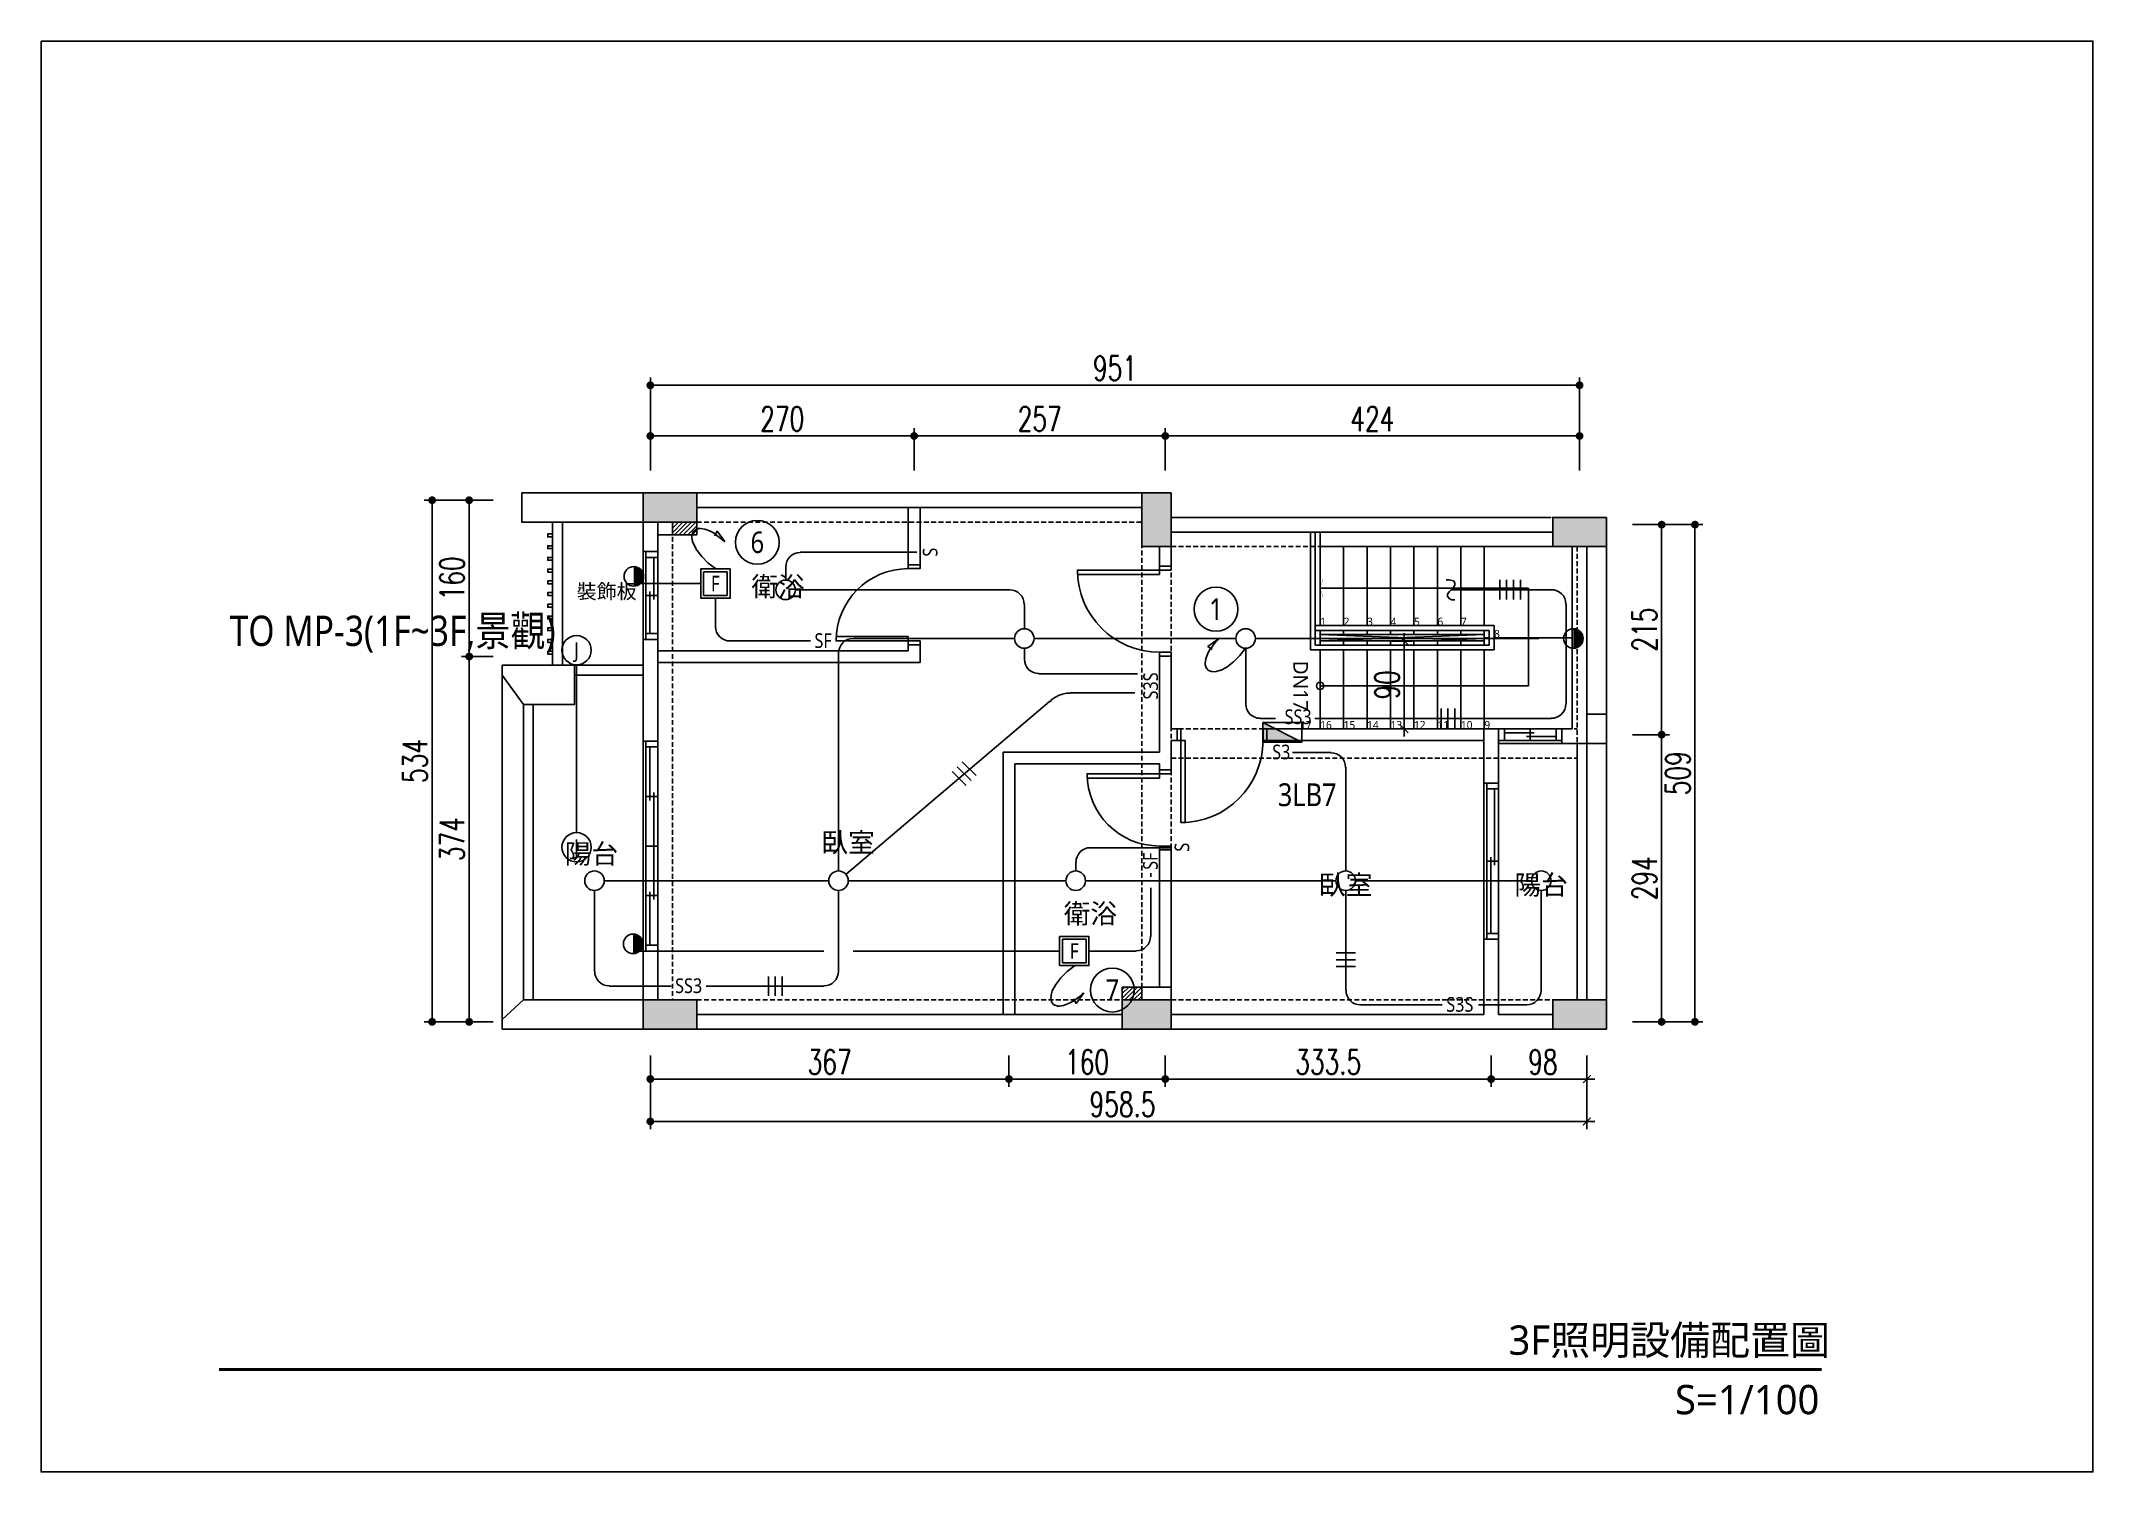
# Model space of a CAD drawing. Header units: inches. Extents: x 19 to 9919, y 324 to 1789.
# Drawn here: x 5219 to 7319, y 324 to 1789 of the extents above; entities that cross this region are included whole.
import ezdxf
from ezdxf.enums import TextEntityAlignment as Align

# ---------------------------------------------------------------- set-up
doc = ezdxf.new("R2010")
doc.units = ezdxf.units.IN
doc.header["$LTSCALE"] = 20
doc.header["$MEASUREMENT"] = 0
doc.linetypes.add('HIDDEN', pattern=[0.375, 0.25, -0.125])
doc.layers.add('0_梁', color=30, linetype='HIDDEN', plot=False)
for name, color, linetype in [('17_柱', 6, 'Continuous'), ('19_RC牆', 4, 'Continuous'), ('20_裝飾構造物', 2, 'Continuous'), ('21_輕隔間牆', 65, 'Continuous'), ('22_平台、陽台、露台、室內階梯', 3, 'Continuous'), ('23_花台、雨庇', 3, 'Continuous'), ('24_樑', 7, 'Continuous'), ('26_樓梯、扶手、車道', 3, 'Continuous'), ('31_門窗', 134, 'Continuous'), ('34_開口', 7, 'Continuous'), ('44_空間名稱', 1, 'Continuous'), ('46_文字', 1, 'Continuous'), ('50_其他尺寸', 7, 'Continuous'), ('56_wall 材料_HATCH', 251, 'Continuous'), ('DW_Frame', 2, 'Continuous'), ('E-照明', 2, 'Continuous'), ('E-照明-配線', 4, 'Continuous'), ('E-照明-開關', 2, 'Continuous'), ('E-盤箱', 1, 'Continuous'), ('E-註記', 6, 'Continuous'), ('E-迴路編號', 6, 'Continuous')]:
    doc.layers.add(name, color=color, linetype=linetype)
doc.styles.add('CHT', font='msjh.ttc')
doc.styles.add('DimStyUse', font='romans.shx', dxfattribs={"width": 0.7})
doc.styles.add('TG_NOTE_TEXT', font='simplex.shx', dxfattribs={"width": 0.75, "bigfont": 'chineset.shx'})
doc.styles.add('WJJ', font='')
doc.styles.get('WJJ').set_extended_font_data('Yu Gothic UI Light')
doc.dimstyles.new('DOTM', dxfattribs={"dimtxt": 25, "dimasz": 8, "dimexe": 8, "dimexo": 0.625, "dimgap": 5, "dimtad": 1, "dimdsep": 46, "dimtxsty": 'DimStyUse', "dimblk": 'DOT', "dimcen": 10, "dimdle": 8, "dimazin": 3, "dimtfac": 1, "dimtix": 1, "dimtmove": 2, "dimatfit": 3, "dimfxl": 10, "dimtolj": 1})
doc.dimstyles.new('DOTSLASHM', dxfattribs={"dimtxt": 25, "dimasz": 8, "dimexe": 8, "dimexo": 0.625, "dimgap": 5, "dimtad": 1, "dimdsep": 46, "dimtxsty": 'DimStyUse', "dimblk1": 'DOT', "dimblk2": 'ARCHTICK', "dimsah": 1, "dimcen": 10, "dimdle": 8, "dimazin": 3, "dimtfac": 1, "dimtix": 1, "dimtmove": 2, "dimatfit": 3, "dimfxl": 10, "dimtolj": 1})
doc.dimstyles.new('SLASHM', dxfattribs={"dimtxt": 25, "dimasz": 12, "dimexe": 10, "dimexo": 0.625, "dimgap": 5, "dimtad": 1, "dimdec": 1, "dimdsep": 46, "dimtxsty": 'DimStyUse', "dimblk": 'SLASH', "dimcen": 10, "dimdle": 10, "dimadec": 1, "dimazin": 2, "dimtfac": 1, "dimtix": 1, "dimtmove": 2, "dimatfit": 2, "dimldrblk": 'SLASH', "dimfxl": 1, "dimtolj": 1})

msp = doc.modelspace()

# ---------------------------------------------------------------- texts
at = {"layer": '44_空間名稱', "style": 'WJJ'}
for s, p in [('衛浴', (5973.626, 1230.175)), ('臥室', (6045.407, 968.131)), ('臥室', (6554.519, 924.773)), ('衛浴', (6293.298, 895.301))]:
    msp.add_text(s, height=20, dxfattribs=at).set_placement(p, align=Align.MIDDLE_CENTER)
at = {"layer": '46_文字', "style": 'WJJ'}
msp.add_text('DN17', height=15, rotation=270, dxfattribs=at).set_placement((6508.425, 1128.489), align=Align.MIDDLE)
for s, p in [('3F照明設備配置圖', (6721.162, 443.644)), ('S=1/100', (6891.582, 382.765))]:
    msp.add_text(s, height=30, dxfattribs=at).set_placement(p)
at = {"layer": 'E-註記', "style": 'CHT', "width": 0.85}
for s, height, p in [('TO MP-3(1F~3F,景觀)', 31, (5412.425, 1184.843)), ('3LB7', 23.4, (6485.118, 1017.013))]:
    msp.add_text(s, height=height, dxfattribs=at).set_placement(p, align=Align.MIDDLE_LEFT)

# ---------------------------------------------------------------- blocks, each defined once
blk = doc.blocks.new('A$Cc6de7170')
at = {"layer": '56_wall 材料_HATCH'}
h = blk.add_hatch(color=256, dxfattribs=at)
h.dxf.hatch_style = 1
h.paths.add_polyline_path([(55, 549), (55, 519), (0, 519), (0, 549)])
h = blk.add_hatch(color=256, dxfattribs=at)
h.dxf.hatch_style = 1
h.paths.add_polyline_path([(540.5, 494), (510.5, 494), (510.5, 549), (540.5, 549)])
h = blk.add_hatch(color=256, dxfattribs=at)
h.dxf.hatch_style = 1
h.paths.add_polyline_path([(986, 524), (986, 494), (931, 494), (931, 524)])
h = blk.add_hatch(color=256, dxfattribs=at)
h.dxf.hatch_style = 1
h.paths.add_polyline_path([(55, 30), (55, 0), (0, 0), (0, 30)])
h = blk.add_hatch(color=256, dxfattribs=at)
h.dxf.hatch_style = 1
h.paths.add_polyline_path([(540.5, 30), (540.5, 0), (490.5, 0), (490.5, 30)])
h = blk.add_hatch(color=256, dxfattribs=at)
h.dxf.hatch_style = 1
h.paths.add_polyline_path([(986, 30), (986, 0), (931, 0), (931, 30)])
at = {"layer": '17_柱'}
for points in [[(55, 549), (55, 519), (0, 519), (0, 549)], [(540.5, 494), (510.5, 494), (510.5, 549), (540.5, 549)], [(986, 524), (986, 494), (931, 494), (931, 524)], [(55, 30), (55, 0), (0, 0), (0, 30)], [(540.5, 30), (540.5, 0), (490.5, 0), (490.5, 30)], [(986, 30), (986, 0), (931, 0), (931, 30)]]:
    blk.add_lwpolyline(points, close=True, dxfattribs=at)
blk = doc.blocks.new('*U8')
at = {"color": 0}
for p, q in [((-4, -12), (-4, 0)), ((78, -12), (78, 0))]:
    blk.add_line(p, q, dxfattribs=at)
blk.add_lwpolyline([(0, 0), (0, 74), (4.4, 74), (4.4, 0)], close=True, dxfattribs=at)
blk.add_arc((0, 0), 74, 0, 90, dxfattribs=at)
at = {"layer": 'DW_Frame'}
for points in [[(-4, -12), (0, -12), (0, 0), (-4, 0)], [(78, 0), (74, 0), (74, -12), (78, -12)]]:
    blk.add_lwpolyline(points, dxfattribs=at)
at = {"color": 0, "style": 'TG_NOTE_TEXT', "width": 0.5, "flags": 1}
for tag, height, p in [('WH', 20, (82.3, 5)), ('DESC', 10, (22, 5))]:
    blk.add_attdef(tag, text='', height=height, dxfattribs=at).set_placement(p, align=Align.BOTTOM_LEFT)
for tag, p in [('NO', (-5, 5)), ('TYPE', (22, 5))]:
    blk.add_attdef(tag, text='', height=10, dxfattribs=at).set_placement(p, align=Align.BOTTOM_RIGHT)
blk = doc.blocks.new('*U12')
at = {"color": 0}
for p, q in [((-4, -12), (-4, 0)), ((88, -12), (88, 0))]:
    blk.add_line(p, q, dxfattribs=at)
blk.add_lwpolyline([(0, 0), (0, 84), (4.4, 84), (4.4, 0)], close=True, dxfattribs=at)
blk.add_arc((0, 0), 84, 0, 90, dxfattribs=at)
at = {"layer": 'DW_Frame'}
for points in [[(-4, -12), (0, -12), (0, 0), (-4, 0)], [(88, 0), (84, 0), (84, -12), (88, -12)]]:
    blk.add_lwpolyline(points, dxfattribs=at)
at = {"color": 0, "style": 'TG_NOTE_TEXT', "width": 0.5, "flags": 1}
for tag, height, p in [('WH', 20, (92.3, 5)), ('DESC', 10, (27, 5))]:
    blk.add_attdef(tag, text='', height=height, dxfattribs=at).set_placement(p, align=Align.BOTTOM_LEFT)
for tag, p in [('NO', (-5, 5)), ('TYPE', (27, 5))]:
    blk.add_attdef(tag, text='', height=10, dxfattribs=at).set_placement(p, align=Align.BOTTOM_RIGHT)
blk = doc.blocks.new('_Dot')
at = {"color": 0, "linetype": 'ByBlock', "lineweight": -2}
blk.add_line((-0.5, 0), (-1, 0), dxfattribs=at)
at = {"color": 0, "linetype": 'ByBlock', "const_width": 0.5}
blk.add_lwpolyline([(-0.25, 0, 1), (0.25, 0, 1)], format="xyb", close=True, dxfattribs=at)
blk = doc.blocks.new('*D94')
at = {"layer": '50_其他尺寸', "color": 0, "lineweight": -2}
for p, q in [((6848.2, 1293.5), (6885.9, 1293.5)), ((6877.9, 1285.5), (6877.9, 1086.5)), ((6848.2, 1078.5), (6885.9, 1078.5))]:
    blk.add_line(p, q, dxfattribs=at)
at = {"layer": 'Defpoints', "color": 0}
for p in [(6848.2, 1293.5), (6848.2, 1078.5), (6877.9, 1078.5)]:
    blk.add_point(p, dxfattribs=at)
at = {"layer": '50_其他尺寸', "color": 0, "lineweight": -2, "xscale": 8, "yscale": 8, "zscale": 8}
for p, rotation in [((6877.9, 1293.5), 90), ((6877.9, 1078.5), 270)]:
    blk.add_blockref('_Dot', p, dxfattribs=dict(at, rotation=rotation))
at = {"layer": '50_其他尺寸', "color": 225, "insert": (6860.4, 1186), "char_height": 25, "attachment_point": 5, "rotation": 90, "style": 'DimStyUse'}
blk.add_mtext('\\A1;215', dxfattribs=at)
blk = doc.blocks.new('*D95')
at = {"layer": '50_其他尺寸', "color": 0, "lineweight": -2}
for p, q in [((6848.2, 1078.5), (6885.9, 1078.5)), ((6877.9, 1070.5), (6877.9, 792.5)), ((6848.2, 784.5), (6885.9, 784.5))]:
    blk.add_line(p, q, dxfattribs=at)
at = {"layer": 'Defpoints', "color": 0}
for p in [(6848.2, 1078.5), (6848.2, 784.5), (6877.9, 784.5)]:
    blk.add_point(p, dxfattribs=at)
at = {"layer": '50_其他尺寸', "color": 0, "lineweight": -2, "xscale": 8, "yscale": 8, "zscale": 8}
for p, rotation in [((6877.9, 1078.5), 90), ((6877.9, 784.5), 270)]:
    blk.add_blockref('_Dot', p, dxfattribs=dict(at, rotation=rotation))
at = {"layer": '50_其他尺寸', "color": 225, "insert": (6860.4, 931.5), "char_height": 25, "attachment_point": 5, "rotation": 90, "style": 'DimStyUse'}
blk.add_mtext('\\A1;294', dxfattribs=at)
blk = doc.blocks.new('*D98')
at = {"layer": '50_其他尺寸', "color": 0, "lineweight": -2}
for p, q in [((6882.2, 1293.5), (6920, 1293.5)), ((6912, 1285.5), (6912, 792.5)), ((6875.9, 784.5), (6920, 784.5))]:
    blk.add_line(p, q, dxfattribs=at)
at = {"layer": 'Defpoints', "color": 0}
for p in [(6882.2, 1293.5), (6875.9, 784.5), (6912, 784.5)]:
    blk.add_point(p, dxfattribs=at)
at = {"layer": '50_其他尺寸', "color": 0, "lineweight": -2, "xscale": 8, "yscale": 8, "zscale": 8}
for p, rotation in [((6912, 1293.5), 90), ((6912, 784.5), 270)]:
    blk.add_blockref('_Dot', p, dxfattribs=dict(at, rotation=rotation))
at = {"layer": '50_其他尺寸', "color": 225, "insert": (6894.5, 1039), "char_height": 25, "attachment_point": 5, "rotation": 90, "style": 'DimStyUse'}
blk.add_mtext('\\A1;509', dxfattribs=at)
blk = doc.blocks.new('*D102')
at = {"layer": '50_其他尺寸', "color": 0, "lineweight": -2}
for p, q in [((5842.9, 1349), (5842.9, 1392.3)), ((6112.9, 1349), (6112.9, 1392.3)), ((5850.9, 1384.3), (6104.9, 1384.3))]:
    blk.add_line(p, q, dxfattribs=at)
at = {"layer": 'Defpoints', "color": 0}
for p in [(6112.9, 1384.3), (5842.9, 1349), (6112.9, 1349)]:
    blk.add_point(p, dxfattribs=at)
at = {"layer": '50_其他尺寸', "color": 0, "lineweight": -2, "xscale": 8, "yscale": 8, "zscale": 8, "rotation": 180}
blk.add_blockref('_Dot', (5842.9, 1384.3), dxfattribs=at)
at = {"layer": '50_其他尺寸', "color": 0, "lineweight": -2, "xscale": 8, "yscale": 8, "zscale": 8}
blk.add_blockref('_Dot', (6112.9, 1384.3), dxfattribs=at)
at = {"layer": '50_其他尺寸', "color": 225, "insert": (5977.9, 1401.8), "char_height": 25, "attachment_point": 5, "style": 'DimStyUse'}
blk.add_mtext('\\A1;270', dxfattribs=at)
blk = doc.blocks.new('*D103')
at = {"layer": '50_其他尺寸', "color": 0, "lineweight": -2}
for p, q in [((6112.9, 1349), (6112.9, 1392.3)), ((6369.9, 1349), (6369.9, 1392.3)), ((6120.9, 1384.3), (6361.9, 1384.3))]:
    blk.add_line(p, q, dxfattribs=at)
at = {"layer": 'Defpoints', "color": 0}
for p in [(6369.9, 1384.3), (6112.9, 1349), (6369.9, 1349)]:
    blk.add_point(p, dxfattribs=at)
at = {"layer": '50_其他尺寸', "color": 0, "lineweight": -2, "xscale": 8, "yscale": 8, "zscale": 8, "rotation": 180}
blk.add_blockref('_Dot', (6112.9, 1384.3), dxfattribs=at)
at = {"layer": '50_其他尺寸', "color": 0, "lineweight": -2, "xscale": 8, "yscale": 8, "zscale": 8}
blk.add_blockref('_Dot', (6369.9, 1384.3), dxfattribs=at)
at = {"layer": '50_其他尺寸', "color": 225, "insert": (6241.4, 1401.8), "char_height": 25, "attachment_point": 5, "style": 'DimStyUse'}
blk.add_mtext('\\A1;257', dxfattribs=at)
blk = doc.blocks.new('*D104')
at = {"layer": '50_其他尺寸', "color": 0, "lineweight": -2}
for p, q in [((6369.9, 1349), (6369.9, 1392.3)), ((6793.9, 1349), (6793.9, 1392.3)), ((6377.9, 1384.3), (6785.9, 1384.3))]:
    blk.add_line(p, q, dxfattribs=at)
at = {"layer": 'Defpoints', "color": 0}
for p in [(6793.9, 1384.3), (6369.9, 1349), (6793.9, 1349)]:
    blk.add_point(p, dxfattribs=at)
at = {"layer": '50_其他尺寸', "color": 0, "lineweight": -2, "xscale": 8, "yscale": 8, "zscale": 8, "rotation": 180}
blk.add_blockref('_Dot', (6369.9, 1384.3), dxfattribs=at)
at = {"layer": '50_其他尺寸', "color": 0, "lineweight": -2, "xscale": 8, "yscale": 8, "zscale": 8}
blk.add_blockref('_Dot', (6793.9, 1384.3), dxfattribs=at)
at = {"layer": '50_其他尺寸', "color": 225, "insert": (6581.9, 1401.8), "char_height": 25, "attachment_point": 5, "style": 'DimStyUse'}
blk.add_mtext('\\A1;424', dxfattribs=at)
blk = doc.blocks.new('*D69')
at = {"layer": '50_其他尺寸', "color": 0, "lineweight": -2}
for p, q in [((5842.9, 1349), (5842.9, 1444.2)), ((5850.9, 1436.2), (6785.9, 1436.2)), ((6793.9, 1349), (6793.9, 1444.2))]:
    blk.add_line(p, q, dxfattribs=at)
at = {"layer": 'Defpoints', "color": 0}
for p in [(6793.9, 1436.2), (5842.9, 1349), (6793.9, 1349)]:
    blk.add_point(p, dxfattribs=at)
at = {"layer": '50_其他尺寸', "color": 0, "lineweight": -2, "xscale": 8, "yscale": 8, "zscale": 8, "rotation": 180}
blk.add_blockref('_Dot', (5842.9, 1436.2), dxfattribs=at)
at = {"layer": '50_其他尺寸', "color": 0, "lineweight": -2, "xscale": 8, "yscale": 8, "zscale": 8}
blk.add_blockref('_Dot', (6793.9, 1436.2), dxfattribs=at)
at = {"layer": '50_其他尺寸', "color": 225, "insert": (6318.4, 1453.7), "char_height": 25, "attachment_point": 5, "style": 'DimStyUse'}
blk.add_mtext('\\A1;951', dxfattribs=at)
blk = doc.blocks.new('*D74')
at = {"layer": '50_其他尺寸', "color": 0, "lineweight": -2}
for p, q in [((5842.9, 750.1), (5842.9, 717.9)), ((6209.9, 750.1), (6209.9, 717.9)), ((5850.9, 725.9), (6201.9, 725.9))]:
    blk.add_line(p, q, dxfattribs=at)
at = {"layer": 'Defpoints', "color": 0}
for p in [(5842.9, 750.1), (6209.9, 750.1), (6209.9, 725.9)]:
    blk.add_point(p, dxfattribs=at)
at = {"layer": '50_其他尺寸', "color": 0, "lineweight": -2, "xscale": 8, "yscale": 8, "zscale": 8, "rotation": 180}
blk.add_blockref('_Dot', (5842.9, 725.9), dxfattribs=at)
at = {"layer": '50_其他尺寸', "color": 0, "lineweight": -2, "xscale": 8, "yscale": 8, "zscale": 8}
blk.add_blockref('_Dot', (6209.9, 725.9), dxfattribs=at)
at = {"layer": '50_其他尺寸', "color": 225, "insert": (6026.4, 743.4), "char_height": 25, "attachment_point": 5, "style": 'DimStyUse'}
blk.add_mtext('\\A1;367', dxfattribs=at)
blk = doc.blocks.new('*D75')
at = {"layer": '50_其他尺寸', "color": 0, "lineweight": -2}
for p, q in [((6209.9, 750.1), (6209.9, 717.9)), ((6369.9, 750.1), (6369.9, 717.9)), ((6217.9, 725.9), (6361.9, 725.9))]:
    blk.add_line(p, q, dxfattribs=at)
at = {"layer": 'Defpoints', "color": 0}
for p in [(6209.9, 750.1), (6369.9, 750.1), (6369.9, 725.9)]:
    blk.add_point(p, dxfattribs=at)
at = {"layer": '50_其他尺寸', "color": 0, "lineweight": -2, "xscale": 8, "yscale": 8, "zscale": 8, "rotation": 180}
blk.add_blockref('_Dot', (6209.9, 725.9), dxfattribs=at)
at = {"layer": '50_其他尺寸', "color": 0, "lineweight": -2, "xscale": 8, "yscale": 8, "zscale": 8}
blk.add_blockref('_Dot', (6369.9, 725.9), dxfattribs=at)
at = {"layer": '50_其他尺寸', "color": 225, "insert": (6289.9, 743.4), "char_height": 25, "attachment_point": 5, "style": 'DimStyUse'}
blk.add_mtext('\\A1;160', dxfattribs=at)
blk = doc.blocks.new('*D76')
at = {"layer": '50_其他尺寸', "color": 0, "lineweight": -2}
for p, q in [((6369.9, 750.1), (6369.9, 717.9)), ((6703.4, 750.1), (6703.4, 717.9)), ((6377.9, 725.9), (6695.4, 725.9))]:
    blk.add_line(p, q, dxfattribs=at)
at = {"layer": 'Defpoints', "color": 0}
for p in [(6369.9, 750.1), (6703.4, 750.1), (6703.4, 725.9)]:
    blk.add_point(p, dxfattribs=at)
at = {"layer": '50_其他尺寸', "color": 0, "lineweight": -2, "xscale": 8, "yscale": 8, "zscale": 8, "rotation": 180}
blk.add_blockref('_Dot', (6369.9, 725.9), dxfattribs=at)
at = {"layer": '50_其他尺寸', "color": 0, "lineweight": -2, "xscale": 8, "yscale": 8, "zscale": 8}
blk.add_blockref('_Dot', (6703.4, 725.9), dxfattribs=at)
at = {"layer": '50_其他尺寸', "color": 225, "insert": (6536.7, 743.4), "char_height": 25, "attachment_point": 5, "style": 'DimStyUse'}
blk.add_mtext('\\A1;333.5', dxfattribs=at)
blk = doc.blocks.new('_ArchTick')
at = {"color": 0, "linetype": 'ByBlock', "const_width": 0.15}
blk.add_lwpolyline([(-0.5, -0.5), (0.5, 0.5)], dxfattribs=at)
blk = doc.blocks.new('*D77')
at = {"layer": '50_其他尺寸', "color": 0, "lineweight": -2}
for p, q in [((6703.4, 750.1), (6703.4, 717.9)), ((6801.4, 750.1), (6801.4, 717.9)), ((6711.4, 725.9), (6809.4, 725.9))]:
    blk.add_line(p, q, dxfattribs=at)
at = {"layer": 'Defpoints', "color": 0}
for p in [(6703.4, 750.1), (6801.4, 750.1), (6801.4, 725.9)]:
    blk.add_point(p, dxfattribs=at)
at = {"layer": '50_其他尺寸', "color": 0, "lineweight": -2, "xscale": 8, "yscale": 8, "zscale": 8, "rotation": 180}
blk.add_blockref('_Dot', (6703.4, 725.9), dxfattribs=at)
at = {"layer": '50_其他尺寸', "color": 0, "lineweight": -2, "xscale": 8, "yscale": 8, "zscale": 8}
blk.add_blockref('_ArchTick', (6801.4, 725.9), dxfattribs=at)
at = {"layer": '50_其他尺寸', "color": 225, "insert": (6756.4, 743.4), "char_height": 25, "attachment_point": 5, "style": 'DimStyUse'}
blk.add_mtext('\\A1;98', dxfattribs=at)
blk = doc.blocks.new('*D78')
at = {"layer": '50_其他尺寸', "color": 0, "lineweight": -2}
for p, q in [((5842.9, 750.1), (5842.9, 674.5)), ((6801.4, 750.1), (6801.4, 674.5)), ((5850.9, 682.5), (6809.4, 682.5))]:
    blk.add_line(p, q, dxfattribs=at)
at = {"layer": 'Defpoints', "color": 0}
for p in [(5842.9, 750.1), (6801.4, 750.1), (6801.4, 682.5)]:
    blk.add_point(p, dxfattribs=at)
at = {"layer": '50_其他尺寸', "color": 0, "lineweight": -2, "xscale": 8, "yscale": 8, "zscale": 8, "rotation": 180}
blk.add_blockref('_Dot', (5842.9, 682.5), dxfattribs=at)
at = {"layer": '50_其他尺寸', "color": 0, "lineweight": -2, "xscale": 8, "yscale": 8, "zscale": 8}
blk.add_blockref('_ArchTick', (6801.4, 682.5), dxfattribs=at)
at = {"layer": '50_其他尺寸', "color": 225, "insert": (6326.2, 700), "char_height": 25, "attachment_point": 5, "style": 'DimStyUse'}
blk.add_mtext('\\A1;958.5', dxfattribs=at)
blk = doc.blocks.new('*D83')
at = {"layer": '50_其他尺寸', "color": 0, "lineweight": -2}
for p, q in [((5682, 1318.5), (5649.5, 1318.5)), ((5657.5, 1310.5), (5657.5, 1166.5)), ((5682, 1158.5), (5649.5, 1158.5))]:
    blk.add_line(p, q, dxfattribs=at)
at = {"layer": 'Defpoints', "color": 0}
for p in [(5682, 1318.5), (5657.5, 1158.5), (5682, 1158.5)]:
    blk.add_point(p, dxfattribs=at)
at = {"layer": '50_其他尺寸', "color": 0, "lineweight": -2, "xscale": 8, "yscale": 8, "zscale": 8}
for p, rotation in [((5657.5, 1318.5), 90), ((5657.5, 1158.5), 270)]:
    blk.add_blockref('_Dot', p, dxfattribs=dict(at, rotation=rotation))
at = {"layer": '50_其他尺寸', "color": 225, "insert": (5640, 1238.5), "char_height": 25, "attachment_point": 5, "rotation": 90, "style": 'DimStyUse'}
blk.add_mtext('\\A1;160', dxfattribs=at)
blk = doc.blocks.new('*D84')
at = {"layer": '50_其他尺寸', "color": 0, "lineweight": -2}
for p, q in [((5682, 1158.5), (5649.5, 1158.5)), ((5657.5, 1150.5), (5657.5, 792.5)), ((5682, 784.5), (5649.5, 784.5))]:
    blk.add_line(p, q, dxfattribs=at)
at = {"layer": 'Defpoints', "color": 0}
for p in [(5682, 1158.5), (5657.5, 784.5), (5682, 784.5)]:
    blk.add_point(p, dxfattribs=at)
at = {"layer": '50_其他尺寸', "color": 0, "lineweight": -2, "xscale": 8, "yscale": 8, "zscale": 8}
for p, rotation in [((5657.5, 1158.5), 90), ((5657.5, 784.5), 270)]:
    blk.add_blockref('_Dot', p, dxfattribs=dict(at, rotation=rotation))
at = {"layer": '50_其他尺寸', "color": 225, "insert": (5640, 971.5), "char_height": 25, "attachment_point": 5, "rotation": 90, "style": 'DimStyUse'}
blk.add_mtext('\\A1;374', dxfattribs=at)
blk = doc.blocks.new('*D85')
at = {"layer": '50_其他尺寸', "color": 0, "lineweight": -2}
for p, q in [((5682, 1318.5), (5611.6, 1318.5)), ((5619.6, 1310.5), (5619.6, 792.5)), ((5682, 784.5), (5611.6, 784.5))]:
    blk.add_line(p, q, dxfattribs=at)
at = {"layer": 'Defpoints', "color": 0}
for p in [(5682, 1318.5), (5619.6, 784.5), (5682, 784.5)]:
    blk.add_point(p, dxfattribs=at)
at = {"layer": '50_其他尺寸', "color": 0, "lineweight": -2, "xscale": 8, "yscale": 8, "zscale": 8}
for p, rotation in [((5619.6, 1318.5), 90), ((5619.6, 784.5), 270)]:
    blk.add_blockref('_Dot', p, dxfattribs=dict(at, rotation=rotation))
at = {"layer": '50_其他尺寸', "color": 225, "insert": (5602.1, 1051.5), "char_height": 25, "attachment_point": 5, "rotation": 90, "style": 'DimStyUse'}
blk.add_mtext('\\A1;534', dxfattribs=at)
blk = doc.blocks.new('*U13')
at = {"color": 0}
for p, q in [((0, -15), (0, 0)), ((6, -3), (84, -3)), ((6, -11), (49, -11)), ((6, -15), (84, -15)), ((84, -7), (41, -7)), ((45, -3), (45, -15))]:
    blk.add_line(p, q, dxfattribs=at)
at = {"layer": 'DW_Frame'}
for points in [[(0, -3), (6, -3), (6, -15), (0, -15)], [(90, -3), (84, -3), (84, -15), (90, -15)]]:
    blk.add_lwpolyline(points, dxfattribs=at)
blk = doc.blocks.new('*U14')
at = {"color": 0}
for p, q in [((0, -15), (0, 0)), ((6, -3), (209, -3)), ((6, -7), (60.75, -7)), ((6, -15), (209, -15)), ((52.75, -11), (162.25, -11)), ((56.75, -3), (56.75, -15)), ((107.5, -3), (107.5, -15)), ((209, -7), (154.25, -7)), ((158.25, -3), (158.25, -15))]:
    blk.add_line(p, q, dxfattribs=at)
at = {"layer": 'DW_Frame'}
for points in [[(0, -3), (6, -3), (6, -15), (0, -15)], [(215, -3), (209, -3), (209, -15), (215, -15)]]:
    blk.add_lwpolyline(points, dxfattribs=at)
blk = doc.blocks.new('*U11')
at = {"color": 0}
for p, q in [((0, 15), (0, 0)), ((6, 15), (59, 15)), ((6, 11), (36.5, 11)), ((6, 3), (59, 3)), ((59, 7), (28.5, 7)), ((32.5, 3), (32.5, 15))]:
    blk.add_line(p, q, dxfattribs=at)
at = {"layer": 'DW_Frame'}
for points in [[(0, 3), (6, 3), (6, 15), (0, 15)], [(65, 3), (59, 3), (59, 15), (65, 15)]]:
    blk.add_lwpolyline(points, dxfattribs=at)
blk = doc.blocks.new('*U15')
at = {"color": 0}
for p, q in [((0, 15), (0, 0)), ((6, 15), (154, 15)), ((6, 11), (84, 11)), ((6, 3), (154, 3)), ((154, 7), (76, 7)), ((80, 3), (80, 15))]:
    blk.add_line(p, q, dxfattribs=at)
at = {"layer": 'DW_Frame'}
for points in [[(0, 3), (6, 3), (6, 15), (0, 15)], [(160, 3), (154, 3), (154, 15), (160, 15)]]:
    blk.add_lwpolyline(points, dxfattribs=at)
blk = doc.blocks.new('SLASH')
at = {"color": 7}
blk.add_line((-1, 0), (1, 0), dxfattribs=at)
at = {"color": 225, "linetype": 'Continuous'}
blk.add_line((-0.5, -0.5), (0.5, 0.5), dxfattribs=at)
blk = doc.blocks.new('*D67')
at = {"layer": '50_其他尺寸', "color": 0, "lineweight": -2}
for p, q in [((765, 397.4), (787, 397.4)), ((779, 389.4), (779, 315.5)), ((765, 307.5), (787, 307.5))]:
    blk.add_line(p, q, dxfattribs=at)
at = {"layer": 'Defpoints', "color": 0}
for p in [(765, 397.4), (765, 307.5), (779, 307.5)]:
    blk.add_point(p, dxfattribs=at)
at = {"layer": '50_其他尺寸', "color": 0, "lineweight": -2, "xscale": 8, "yscale": 8, "zscale": 8}
for p, rotation in [((779, 397.4), 90), ((779, 307.5), 270)]:
    blk.add_blockref('SLASH', p, dxfattribs=dict(at, rotation=rotation))
at = {"layer": '50_其他尺寸', "color": 225, "insert": (761.5, 352.5), "char_height": 25, "attachment_point": 5, "rotation": 90, "style": 'DimStyUse'}
blk.add_mtext('\\A1;90', dxfattribs=at)
blk = doc.blocks.new('A$C11e5d1e7')
at = {"layer": '0_梁', "color": 0}
for p, q in [((55, 549), (510.5, 549)), ((0, 519), (0, 30)), ((30, 519), (30, 30)), ((55, 519), (510.5, 519)), ((540.5, 524), (931, 524)), ((510.5, 35), (510.5, 494)), ((540.5, 494), (931, 494)), ((540.5, 35), (540.5, 494)), ((956, 494), (956, 30)), ((986, 494), (986, 30)), ((540.5, 307.5), (956, 307.5)), ((540.5, 277.5), (956, 277.5)), ((55, 30), (490.5, 30)), ((540.5, 30), (931, 30)), ((55, 0), (490.5, 0)), ((540.5, 0), (931, 0))]:
    blk.add_line(p, q, dxfattribs=at)
blk = doc.blocks.new('E_PANEL')
h = blk.add_hatch(color=256)
h.dxf.hatch_style = 1
h.paths.add_polyline_path([(-20, 10), (20, 10), (20, -10)])
blk.add_line((-20, 10), (20, -10))
blk.add_lwpolyline([(-20, -10), (20, -10), (20, 10), (-20, 10)], close=True)
blk = doc.blocks.new('L_FAN')
for points in [[(-15, -15), (15, -15), (15, 15), (-15, 15)], [(-12, -12), (12, -12), (12, 12), (-12, 12)]]:
    blk.add_lwpolyline(points, close=True)
at = {"style": 'CHT', "width": 0.85}
blk.add_text('F', height=16, dxfattribs=at).set_placement((0, 0), align=Align.MIDDLE_CENTER)
blk = doc.blocks.new('L_WALL')
h = blk.add_hatch(color=256)
h.dxf.hatch_style = 1
h.paths.add_polyline_path([(0, -10), (0, -10), (2.6, -9.7), (5, -8.7), (7.1, -7.1), (8.7, -5), (9.7, -2.6), (10, 0), (9.7, 2.6), (8.7, 5), (7.1, 7.1), (5, 8.7), (2.6, 9.7), (0, 10)])
blk.add_circle((0, 0), 10)
blk = doc.blocks.new('L_LIGHT_J')
blk.add_circle((0, 0), 15)
at = {"style": 'CHT', "width": 0.85}
blk.add_text('J', height=16, dxfattribs=at).set_placement((0, 0), align=Align.MIDDLE_CENTER)
blk = doc.blocks.new('L_LIGHT')
blk.add_circle((0, 0), 10)
blk = doc.blocks.new('E_CKT')
blk.add_circle((0, 0), 22.5)
at = {"style": 'CHT', "width": 0.85}
blk.add_attdef('NO', text='', height=22, dxfattribs=at).set_placement((0, 0), align=Align.MIDDLE_CENTER)
blk = doc.blocks.new('L_SW')
at = {"style": 'CHT', "width": 0.85}
blk.add_attdef('TYPE', text='', height=15, dxfattribs=at).set_placement((0, 0), align=Align.MIDDLE_CENTER)
blk = doc.blocks.new('A$C4eda6f76')
at = {"layer": '21_輕隔間牆'}
h = blk.add_hatch(dxfattribs=at)
h.set_pattern_fill('ANSI31', color=256)
h.set_pattern_definition([(45, (191.4007, -12156.682), (-2.245064, 2.245064), [])])
h.paths.add_polyline_path([(55, 519), (30, 519), (30, 506), (55, 506)])
h = blk.add_hatch(dxfattribs=at)
h.set_pattern_fill('ANSI31', color=256)
h.set_pattern_definition([(45, (171.4007, -12161.682), (-2.245064, 2.245064), [])])
h.paths.add_polyline_path([(510.5, 43), (490.5, 43), (490.5, 30), (510.5, 30)])
at = {"layer": '19_RC牆'}
for p, q in [((55, 549), (510.5, 549)), ((55, 534), (510.5, 534)), ((0, 489), (0, 519)), ((15, 489), (15, 519)), ((929.5, 524), (540.5, 524)), ((931, 509), (540.5, 509)), ((15, 489), (0, 489)), ((951, 494), (951, 307.5)), ((966, 494), (966, 292.5)), ((15, 399), (0, 399)), ((0, 295), (0, 399)), ((15, 295), (15, 399)), ((15, 295), (0, 295)), ((875.5, 307.5), (860.5, 307.5)), ((860.5, 252), (860.5, 307.5)), ((875.5, 252), (875.5, 307.5)), ((940.5, 307.5), (951, 307.5)), ((940.5, 292.5), (940.5, 307.5)), ((940.5, 292.5), (966, 292.5)), ((860.5, 252), (875.5, 252)), ((860.5, 92), (860.5, 15)), ((860.5, 92), (875.5, 92)), ((875.5, 92), (875.5, 15)), ((0, 80), (0, 30)), ((15, 80), (0, 80)), ((15, 80), (15, 30)), ((490.5, 15), (55, 15)), ((490.5, 0), (55, 0)), ((860.5, 15), (540.5, 15)), ((931, 0), (540.5, 0)), ((931, 15), (875.5, 15))]:
    blk.add_line(p, q, dxfattribs=at)
at = {"layer": '20_裝飾構造物'}
for points in [[(0, 549), (0, 519), (-124, 519), (-124, 549)], [(-124, 372.5), (-144, 372.5), (-144, 362.5), (-122.5, 332.5), (-70, 332.5), (-70, 372.5)], [(966, 292.5), (986, 292.5), (986, 322.5), (966, 322.5)], [(-124, 0), (-144, 0), (-144, 10), (-122.5, 30), (0, 30), (0, 0)]]:
    blk.add_lwpolyline(points, close=True, dxfattribs=at)
at = {"layer": '21_輕隔間牆'}
for p, q in [((546.5, 307.5), (540.5, 307.5)), ((546.5, 295.5), (540.5, 295.5)), ((546.5, 307.5), (546.5, 295.5)), ((638.5, 307.5), (860.5, 307.5)), ((638.5, 307.5), (638.5, 295.5)), ((638.5, 295.5), (860.5, 295.5))]:
    blk.add_line(p, q, dxfattribs=at)
for points in [[(15, 519), (55, 519), (55, 506), (15, 506)], [(490.5, 43), (540.5, 43), (540.5, 30), (490.5, 30)]]:
    blk.add_lwpolyline(points, close=True, dxfattribs=at)
at = {"layer": '22_平台、陽台、露台、室內階梯'}
for p, q in [((-70, 372.5), (0, 372.5)), ((-70, 362.5), (0, 362.5)), ((-122.5, 332.5), (-122.5, 30)), ((-112.5, 332.5), (-112.5, 30)), ((956, 292.5), (956, 30)), ((966, 292.5), (966, 30)), ((986, 292.5), (986, 30))]:
    blk.add_line(p, q, dxfattribs=at)
at = {"layer": '23_花台、雨庇'}
for p, q in [((-92.5, 519), (-92.5, 372.5)), ((-82.5, 519), (-82.5, 372.5)), ((986, 494), (986, 322.5)), ((861, 400.75), (866, 400.75)), ((871, 400.75), (951, 400.75)), ((-144, 362.5), (-144, 10))]:
    blk.add_line(p, q, dxfattribs=at)
for points in [[(-92.5, 507), (-97.5, 507), (-97.5, 504), (-92.5, 504)], [(-92.5, 495), (-97.5, 495), (-97.5, 492), (-92.5, 492)], [(-92.5, 483), (-97.5, 483), (-97.5, 480), (-92.5, 480)], [(-92.5, 471), (-97.5, 471), (-97.5, 468), (-92.5, 468)], [(-92.5, 459), (-97.5, 459), (-97.5, 456), (-92.5, 456)], [(-92.5, 447), (-97.5, 447), (-97.5, 444), (-92.5, 444)], [(-92.5, 435), (-97.5, 435), (-97.5, 432), (-92.5, 432)], [(-92.5, 423), (-97.5, 423), (-97.5, 420), (-92.5, 420)], [(-92.5, 411), (-97.5, 411), (-97.5, 408), (-92.5, 408)], [(-92.5, 399), (-97.5, 399), (-97.5, 396), (-92.5, 396)], [(-92.5, 387), (-97.5, 387), (-97.5, 384), (-92.5, 384)]]:
    blk.add_lwpolyline(points, close=True, dxfattribs=at)
at = {"layer": '24_樑'}
for p, q in [((30, 519), (30, 506)), ((693, 494), (931, 494)), ((510.5, 43), (510.5, 30))]:
    blk.add_line(p, q, dxfattribs=at)
at = {"layer": '26_樓梯、扶手、車道'}
for p, q in [((683, 388.25), (683, 509)), ((688, 393.25), (688, 509)), ((693, 413.25), (693, 509)), ((717, 413.25), (717, 494)), ((741, 413.25), (741, 494)), ((765, 413.25), (765, 494)), ((789, 413.25), (789, 494)), ((813, 413.25), (813, 494)), ((837, 413.25), (837, 494)), ((861, 413.25), (861, 494)), ((906.13, 451.5), (693, 451.5)), ((906.13, 451.5), (906.13, 351.5)), ((688, 413.25), (809, 413.25)), ((688, 408.25), (810, 408.25)), ((693, 393.25), (693, 408.25)), ((861, 404.05), (693, 404.05)), ((717, 404.05), (717, 408.25)), ((741, 404.05), (741, 408.25)), ((765, 404.05), (765, 408.25)), ((789, 404.05), (789, 408.25)), ((809, 413.25), (871, 413.25)), ((810, 408.25), (866, 408.25)), ((813, 404.05), (813, 408.25)), ((837, 404.05), (837, 408.25)), ((861, 393.25), (861, 408.25)), ((866, 408.25), (866, 393.25)), ((871, 413.25), (871, 388.25)), ((871, 388.25), (683, 388.25)), ((866, 393.25), (688, 393.25)), ((861, 397.45), (693, 397.45)), ((693, 388.25), (693, 307.5)), ((717, 397.45), (717, 393.25)), ((717, 388.25), (717, 307.5)), ((741, 397.45), (741, 393.25)), ((741, 388.25), (741, 307.5)), ((741, 388.25), (741, 307.5)), ((765, 397.45), (765, 393.25)), ((765, 388.25), (765, 307.5)), ((789, 397.45), (789, 393.25)), ((789, 388.25), (789, 307.5)), ((813, 397.45), (813, 393.25)), ((813, 388.25), (813, 307.5)), ((837, 397.45), (837, 393.25)), ((837, 388.25), (837, 307.5)), ((861, 388.25), (861, 307.5)), ((693, 351.5), (906.13, 351.5))]:
    blk.add_line(p, q, dxfattribs=at)
at = {"layer": '26_樓梯、扶手、車道', "const_width": 0.25}
blk.add_lwpolyline([(696.1, 461.26), (693, 451.5), (696.1, 441.74)], dxfattribs=at)
at = {"layer": '26_樓梯、扶手、車道'}
blk.add_circle((693, 351.5), 3.75, dxfattribs=at)
at = {"layer": '31_門窗'}
for p, q in [((0, 489), (0, 399)), ((15, 489), (15, 399)), ((0, 80), (0, 295)), ((15, 80), (15, 295)), ((875.5, 307.5), (940.5, 307.5)), ((875.5, 292.5), (940.5, 292.5)), ((860.5, 252), (860.5, 92)), ((875.5, 252), (875.5, 92))]:
    blk.add_line(p, q, dxfattribs=at)
at = {"layer": '34_開口'}
for p, q in [((693, 404.05), (861, 397.45)), ((861, 404.05), (693, 397.45))]:
    blk.add_line(p, q, dxfattribs=at)
at = {"layer": '31_門窗'}
for name, p, xscale, rotation in [('*U13', (0, 489), -1.000000000000002, 90), ('*U12', (550.5, 295.5), -1, 180)]:
    blk.add_blockref(name, p, dxfattribs=dict(at, xscale=xscale, rotation=rotation))
for name, p, rotation in [('*U14', (0, 80), 90), ('*U15', (860.5, 252), 270)]:
    blk.add_blockref(name, p, dxfattribs=dict(at, rotation=rotation))
blk.add_blockref('*U11', (875.5, 292.5), dxfattribs=at)
at = {"layer": '44_空間名稱', "style": 'WJJ'}
for s, height, p in [('裝飾板', 15, (-37.16, 448.21)), ('陽台', 20, (-52.7, 179.57)), ('陽台', 20, (919.21, 147.78))]:
    blk.add_text(s, height=height, dxfattribs=at).set_placement(p, align=Align.MIDDLE_CENTER)
at = {"layer": '46_文字', "style": 'WJJ'}
for s, p in [('1', (693, 413.25)), ('2', (717, 413.25)), ('3', (741, 413.25)), ('4', (765, 413.25)), ('5', (789, 413.25)), ('6', (813, 413.25)), ('7', (837, 413.25)), ('8', (871, 400.75)), ('17', (672.36, 307.5)), ('16', (693, 307.5)), ('15', (717, 307.5)), ('14', (741, 307.5)), ('13', (765, 307.5)), ('12', (789, 307.5)), ('11', (813, 307.5)), ('10', (837, 307.5)), ('9', (861, 307.5))]:
    blk.add_text(s, height=8, dxfattribs=at).set_placement(p)
at = {"layer": '50_其他尺寸'}
dim = blk.add_linear_dim(base=(779.00540878, 307.5), p1=(765, 397.45), p2=(765, 307.5), angle=90, dimstyle='SLASHM', override={"dimtxt": 25, "dimasz": 8, "dimexe": 8, "dimexo": 0, "dimgap": 5, "dimdle": 8}, dxfattribs=at)
dim.commit()
dim.dimension.update_dxf_attribs({"geometry": '*D67', "text_midpoint": (761.50540878, 352.475)})

# ---------------------------------------------------------------- dimensions: what is measured, and where the dimension line sits
at = {"layer": '50_其他尺寸'}
for base, p1, p2, dimstyle, picture, middle in [((6793.925, 1436.167), (5842.925, 1348.952), (6793.925, 1348.952), 'DOTM', '*D69', (6318.425, 1453.667)), ((6112.925, 1384.338), (5842.925, 1348.952), (6112.925, 1348.952), 'DOTM', '*D102', (5977.925, 1401.838)), ((6369.925, 1384.338), (6112.925, 1348.952), (6369.925, 1348.952), 'DOTM', '*D103', (6241.425, 1401.838)), ((6793.925, 1384.338), (6369.925, 1348.952), (6793.925, 1348.952), 'DOTM', '*D104', (6581.925, 1401.838)), ((6209.925, 725.884), (5842.925, 750.094), (6209.925, 750.094), 'DOTM', '*D74', (6026.425, 743.384)), ((6369.925, 725.884), (6209.925, 750.094), (6369.925, 750.094), 'DOTM', '*D75', (6289.925, 743.384)), ((6703.425, 725.884), (6369.925, 750.094), (6703.425, 750.094), 'DOTM', '*D76', (6536.675, 743.384)), ((6801.425, 725.884), (6703.425, 750.094), (6801.425, 750.094), 'DOTSLASHM', '*D77', (6756.425, 743.384)), ((6801.425, 682.463), (5842.925, 750.094), (6801.425, 750.094), 'DOTSLASHM', '*D78', (6326.175, 699.963))]:
    dim = msp.add_linear_dim(base=base, p1=p1, p2=p2, dimstyle=dimstyle, override={"dimtxt": 25, "dimasz": 8, "dimexe": 8, "dimexo": 0, "dimgap": 5, "dimdle": 8}, dxfattribs=at)
    dim.commit()
    dim.dimension.update_dxf_attribs({"geometry": picture, "text_midpoint": middle})
for base, p1, p2, picture, middle in [((5619.55, 784.489), (5682.029, 1318.489), (5682.029, 784.489), '*D85', (5602.05, 1051.489)), ((5657.547, 1158.489), (5682.029, 1318.489), (5682.029, 1158.489), '*D83', (5640.047, 1238.489)), ((6877.947, 1078.489), (6848.157, 1293.489), (6848.157, 1078.489), '*D94', (6860.447, 1185.989)), ((6912.022, 784.489), (6882.232, 1293.489), (6875.947, 784.489), '*D98', (6894.522, 1038.989)), ((5657.547, 784.489), (5682.029, 1158.489), (5682.029, 784.489), '*D84', (5640.047, 971.489)), ((6877.947, 784.489), (6848.157, 1078.489), (6848.157, 784.489), '*D95', (6860.447, 931.489))]:
    dim = msp.add_linear_dim(base=base, p1=p1, p2=p2, angle=90, dimstyle='DOTM', override={"dimtxt": 25, "dimasz": 8, "dimexe": 8, "dimexo": 0, "dimgap": 5, "dimdle": 8}, dxfattribs=at)
    dim.commit()
    dim.dimension.update_dxf_attribs({"geometry": picture, "text_midpoint": middle})

# ---------------------------------------------------------------- linework, layer by layer
at = {"layer": '21_輕隔間牆'}
for p, q in [((6106.925, 1252.489), (6106.925, 1310.989)), ((6118.925, 1252.489), (6118.925, 1310.989)), ((6363.925, 1250.989), (6363.925, 1270.989)), ((6375.925, 1250.989), (6375.925, 1270.989)), ((6118.925, 1252.489), (6106.925, 1252.489)), ((6375.925, 1250.989), (6363.925, 1250.989)), ((5850.425, 1164.489), (6106.925, 1164.489)), ((6106.925, 1170.489), (6106.925, 1164.489)), ((6118.925, 1170.489), (6106.925, 1170.489)), ((6118.925, 1170.489), (6118.925, 1152.489)), ((6363.925, 1158.989), (6363.925, 1060.489)), ((6375.925, 1158.989), (6363.925, 1158.989)), ((6375.925, 1158.989), (6375.925, 1084.489)), ((5850.425, 1152.489), (6118.925, 1152.489)), ((6375.925, 1042.489), (6375.925, 1072.489)), ((6203.925, 791.989), (6203.925, 1060.489)), ((6363.925, 1060.489), (6203.925, 1060.489)), ((6215.925, 791.989), (6215.925, 1048.489)), ((6363.925, 1048.489), (6215.925, 1048.489)), ((6363.925, 1042.489), (6363.925, 1048.489)), ((6375.925, 1042.489), (6363.925, 1042.489)), ((6363.925, 960.489), (6363.925, 819.989)), ((6375.925, 960.489), (6363.925, 960.489)), ((6375.925, 960.489), (6375.925, 819.989))]:
    msp.add_line(p, q, dxfattribs=at)
at = {"layer": '46_文字', "const_width": 3}
msp.add_lwpolyline([(5401.584, 428.627), (7041.584, 428.627)], dxfattribs=at)
at = {"layer": 'Defpoints'}
msp.add_lwpolyline([(5219.328, 1788.65), (7319.328, 1788.65), (7319.328, 323.65), (5219.328, 323.65)], close=True, dxfattribs=at)
at = {"layer": 'E-照明-配線'}
for points in [[(5981.494, 1236.911), (5981.494, 1250.107), (5981.763, 1253.07), (5982.571, 1255.763), (5983.917, 1258.456), (5985.803, 1260.611), (5987.957, 1262.496), (5990.65, 1263.842), (5993.343, 1264.65), (5996.306, 1264.92), (5996.306, 1265.189), (6115.614, 1265.189)], [(5830.676, 1233.14), (5894.504, 1233.14)], [(5909.586, 1218.058), (5909.586, 1189.241), (5909.855, 1186.279), (5910.663, 1183.586), (5912.01, 1180.893), (5913.895, 1178.738), (5916.049, 1176.853), (5918.742, 1175.506), (5921.436, 1174.698), (5924.398, 1174.429), (6006.809, 1174.429)], [(5991.458, 1226.677), (6210.683, 1226.677), (6213.645, 1226.407), (6216.339, 1225.599), (6219.032, 1224.253), (6221.186, 1222.367), (6223.071, 1220.213), (6224.418, 1217.52), (6225.226, 1214.827), (6225.495, 1211.864), (6225.765, 1211.864), (6225.765, 1187.087)], [(6662.867, 1226.946), (6764.939, 1226.946), (6767.901, 1226.677), (6770.594, 1225.869), (6773.287, 1224.522), (6775.442, 1222.637), (6777.327, 1220.482), (6778.674, 1217.789), (6779.482, 1215.096), (6779.751, 1212.133), (6780.02, 1212.133), (6780.02, 1110.062), (6779.751, 1110.062), (6779.482, 1107.1), (6778.674, 1104.406), (6777.327, 1101.713), (6775.442, 1099.559), (6773.287, 1097.673), (6770.594, 1096.327), (6767.901, 1095.519), (6764.939, 1095.25), (6764.939, 1094.98), (6523.091, 1094.98)], [(6035.357, 939.045), (6035.357, 1162.04), (6035.626, 1162.04), (6035.896, 1165.003), (6036.704, 1167.696), (6038.05, 1170.389), (6039.935, 1172.544), (6042.09, 1174.429), (6044.783, 1175.776), (6047.476, 1176.583), (6050.439, 1176.853), (6215.531, 1176.853)], [(6442.027, 1176.853), (6235.729, 1176.853)], [(6752.281, 1176.853), (6462.226, 1176.853)], [(6225.765, 1166.888), (6225.765, 1155.846), (6226.034, 1152.884), (6226.842, 1150.19), (6228.188, 1147.497), (6230.074, 1145.343), (6232.228, 1143.457), (6234.921, 1142.111), (6237.615, 1141.303), (6240.577, 1141.034), (6240.577, 1140.764), (6341.571, 1140.764)], [(6452.261, 1166.888), (6452.261, 1110.062), (6452.53, 1107.099), (6453.338, 1104.406), (6454.685, 1101.713), (6456.57, 1099.559), (6458.724, 1097.673), (6461.418, 1096.327), (6464.111, 1095.519), (6467.073, 1095.25), (6467.073, 1094.98), (6482.694, 1094.98)], [(5767.386, 1149.921), (5767.386, 978.366)], [(6043.167, 935.544), (6251.35, 1112.486), (6251.619, 1112.217), (6254.312, 1114.91), (6257.544, 1117.064), (6261.315, 1118.949), (6264.816, 1120.027), (6268.855, 1120.835), (6272.626, 1121.104), (6272.626, 1121.373), (6338.878, 1121.373)], [(6554.602, 939.045), (6554.602, 1045.156), (6554.332, 1045.156), (6554.063, 1048.119), (6553.255, 1050.812), (6551.908, 1053.505), (6550.023, 1055.66), (6547.869, 1057.545), (6545.175, 1058.892), (6542.482, 1059.7), (6539.52, 1059.969), (6539.52, 1060.238), (6500.199, 1060.238)], [(6278.282, 939.045), (6278.282, 947.933), (6278.551, 947.933), (6278.82, 950.895), (6279.628, 953.588), (6280.975, 956.282), (6282.86, 958.436), (6285.014, 960.321), (6287.708, 961.668), (6290.401, 962.476), (6293.363, 962.745), (6376.583, 962.745)], [(6025.392, 928.811), (5795.934, 928.811)], [(6268.317, 928.811), (6045.591, 928.811)], [(6544.637, 928.811), (6288.246, 928.811)], [(6355.037, 933.12), (6355.037, 936.621)], [(6744.74, 928.811), (6564.566, 928.811)], [(5785.7, 918.846), (5785.7, 836.166), (5785.969, 836.166), (5786.238, 833.203), (5787.046, 830.51), (5788.393, 827.817), (5790.278, 825.663), (5792.433, 823.777), (5795.126, 822.431), (5797.819, 821.623), (5800.781, 821.353), (5800.781, 821.084), (5864.34, 821.084)], [(6035.357, 918.846), (6035.357, 836.166), (6035.088, 833.203), (6034.28, 830.51), (6032.933, 827.817), (6031.048, 825.663), (6028.894, 823.777), (6026.2, 822.431), (6023.507, 821.623), (6020.545, 821.353), (6020.545, 821.084), (5900.16, 821.084)], [(6291.747, 856.903), (6339.955, 856.903), (6339.955, 857.173), (6342.918, 857.442), (6345.611, 858.25), (6348.304, 859.597), (6350.459, 861.482), (6352.344, 863.636), (6353.69, 866.33), (6354.498, 869.023), (6354.768, 871.985), (6355.037, 871.985), (6355.037, 921.54)], [(6554.602, 918.846), (6554.602, 816.775), (6554.871, 816.775), (6555.14, 813.813), (6555.948, 811.119), (6557.295, 808.426), (6559.18, 806.272), (6561.335, 804.386), (6564.028, 803.04), (6566.721, 802.232), (6569.683, 801.963), (6653.172, 801.963)], [(6754.704, 918.846), (6754.704, 816.775), (6754.435, 816.775), (6754.166, 813.813), (6753.358, 811.119), (6752.011, 808.426), (6750.126, 806.272), (6747.972, 804.386), (6745.278, 803.04), (6742.585, 802.232), (6739.623, 801.963), (6690.338, 801.963)], [(5829.868, 856.903), (6020.545, 856.903)], [(6050.439, 856.903), (6261.853, 856.903)]]:
    msp.add_lwpolyline(points, dxfattribs=at)
at = {"layer": 'E-註記'}
for points in [[(5919.012, 1275.962), (5916.857, 1278.116), (5909.316, 1283.772), (5909.316, 1284.041), (5905.277, 1286.465), (5900.698, 1288.35), (5900.698, 1288.081), (5898.544, 1288.889), (5894.235, 1289.428), (5891.811, 1289.428), (5891.811, 1289.158), (5889.387, 1288.62), (5886.694, 1286.196), (5886.155, 1285.119), (5885.616, 1282.695), (5885.347, 1282.964), (5885.347, 1280.54), (5886.155, 1276.231), (5886.963, 1273.807), (5890.464, 1267.344), (5895.581, 1260.88), (5902.045, 1254.147), (5909.586, 1248.491)], [(5919.281, 1276.231), (5911.202, 1286.734), (5908.508, 1282.156)], [(6657.481, 1237.18), (6660.443, 1237.18), (6664.752, 1236.103), (6666.099, 1233.948), (6666.099, 1231.524), (6664.752, 1229.37), (6660.443, 1224.791), (6658.827, 1222.367), (6658.827, 1220.213), (6660.443, 1217.789), (6663.137, 1216.712), (6666.099, 1216.712)], [(6712.152, 1237.18), (6712.152, 1216.981)], [(6719.155, 1237.18), (6719.155, 1216.981)], [(6726.157, 1237.18), (6726.157, 1216.981)], [(6733.428, 1237.18), (6733.428, 1216.981)], [(6424.252, 1176.314), (6422.097, 1174.16), (6416.442, 1166.619), (6416.172, 1166.619), (6413.748, 1162.579), (6411.324, 1156.115), (6410.786, 1151.806), (6410.786, 1149.382), (6411.055, 1149.382), (6411.594, 1146.959), (6414.018, 1144.265), (6415.095, 1143.727), (6417.519, 1143.188), (6417.519, 1142.919), (6422.097, 1143.188), (6426.406, 1144.535), (6426.406, 1144.265), (6432.87, 1147.766), (6439.603, 1153.153), (6446.336, 1159.616), (6451.992, 1167.157)], [(6424.252, 1176.583), (6413.479, 1168.773), (6418.057, 1165.811)], [(6652.095, 1105.214), (6652.095, 1085.015)], [(6659.097, 1105.214), (6659.097, 1085.015)], [(6666.099, 1105.214), (6666.099, 1085.015)], [(6176.21, 1036.538), (6161.936, 1050.812)], [(6166.245, 1026.574), (6151.972, 1040.847)], [(6171.093, 1031.691), (6157.089, 1045.695)], [(6276.935, 841.822), (6269.394, 836.166), (6262.931, 829.433), (6257.813, 822.7), (6254.312, 816.236), (6252.966, 811.927), (6252.696, 807.349), (6252.966, 807.349), (6253.504, 804.925), (6254.043, 803.848), (6255.659, 802.232), (6256.736, 801.424), (6259.16, 800.885), (6259.16, 800.616), (6261.584, 800.616), (6265.893, 801.155), (6272.626, 803.848), (6276.666, 806.272), (6284.207, 811.927), (6286.361, 814.082)], [(6564.566, 855.018), (6544.637, 855.018)], [(6564.566, 848.016), (6544.637, 848.016)], [(6564.566, 841.014), (6544.637, 841.014)], [(5963.719, 831.049), (5963.719, 811.119)], [(5970.721, 831.049), (5970.721, 811.119)], [(5977.723, 831.049), (5977.723, 811.119)], [(6286.63, 814.082), (6278.551, 803.309), (6275.858, 807.888)]]:
    msp.add_lwpolyline(points, dxfattribs=at)

# ---------------------------------------------------------------- block references
msp.add_blockref('A$C4eda6f76', (5835.425, 776.989))
at = {"layer": '0_梁'}
msp.add_blockref('A$C11e5d1e7', (5835.425, 776.989), dxfattribs=at)
at = {"layer": '17_柱'}
msp.add_blockref('A$Cc6de7170', (5835.425, 776.989), dxfattribs=at)
at = {"layer": '31_門窗', "rotation": 90}
msp.add_blockref('*U8', (6106.925, 1174.489), dxfattribs=at)
at = {"layer": '31_門窗', "yscale": -1, "rotation": 270}
for name, p in [('*U12', (6363.925, 1246.989)), ('*U8', (6363.925, 1038.489))]:
    msp.add_blockref(name, p, dxfattribs=at)
at = {"layer": 'E-照明'}
for name, p in [('L_WALL', (5825.963, 1240.546)), ('L_FAN', (5909.451, 1233.14)), ('L_LIGHT', (5981.359, 1226.811)), ('L_LIGHT_J', (5767.386, 1165.003)), ('L_LIGHT', (6225.63, 1176.987)), ('L_LIGHT', (6452.126, 1176.987)), ('L_WALL', (6787.561, 1176.987)), ('L_LIGHT_J', (5767.386, 963.284)), ('L_LIGHT', (5785.7, 928.946)), ('L_LIGHT', (6035.492, 928.946)), ('L_LIGHT', (6278.282, 928.946)), ('L_LIGHT', (6554.602, 928.946)), ('L_LIGHT', (6754.705, 928.946)), ('L_WALL', (5825.289, 864.31)), ('L_FAN', (6276.8, 857.038))]:
    msp.add_blockref(name, p, dxfattribs=at)
at = {"layer": 'E-照明-開關'}
ref = msp.add_blockref('L_SW', (6129.214, 1265.324), dxfattribs=at)
ref.add_attrib('TYPE', 'S', dxfattribs={"layer": '0', "height": 15, "rotation": 90, "style": 'CHT', "width": 0.85}).set_placement((6129.214, 1265.324), align=Align.MIDDLE_CENTER)
for p, values in [((6019.737, 1174.833), {'TYPE': 'SF'}), ((6505.855, 1096.865), {'TYPE': 'SS3'}), ((6488.619, 1060.777), {'TYPE': 'S3'}), ((5882.115, 821.488), {'TYPE': 'SS3'}), ((6671.351, 802.367), {'TYPE': 'S3S'})]:
    msp.add_blockref('L_SW', p, dxfattribs=at).add_auto_attribs(values)
ref = msp.add_blockref('L_SW', (6354.902, 1128.376), dxfattribs=at)
ref.add_attrib('TYPE', 'S3S', dxfattribs={"layer": '0', "height": 15, "rotation": 90, "style": 'CHT', "width": 0.85}).set_placement((6354.902, 1128.376), align=Align.MIDDLE_CENTER)
ref = msp.add_blockref('L_SW', (6386.951, 963.284), dxfattribs=at)
ref.add_attrib('TYPE', 'S', dxfattribs={"layer": '0', "height": 15, "rotation": 90, "style": 'CHT', "width": 0.85}).set_placement((6386.951, 963.284), align=Align.MIDDLE_CENTER)
ref = msp.add_blockref('L_SW', (6354.633, 949.01), dxfattribs=at)
ref.add_attrib('TYPE', 'SF', dxfattribs={"layer": '0', "height": 15, "rotation": 90, "style": 'CHT', "width": 0.85}).set_placement((6354.633, 949.01), align=Align.MIDDLE_CENTER)
at = {"layer": 'E-盤箱', "rotation": 180}
msp.add_blockref('E_PANEL', (6489.831, 1080.841), dxfattribs=at)
at = {"layer": 'E-迴路編號'}
for p, values in [((5952.407, 1275.423), {'NO': '6'}), ((6421.828, 1207.016), {'NO': '1'}), ((6315.717, 817.044), {'NO': '7'})]:
    msp.add_blockref('E_CKT', p, dxfattribs=at).add_auto_attribs(values)

msp.set_redraw_order([(e.dxf.handle, doc.entitydb.next_handle()) for e in msp.query("TEXT MTEXT ATTDEF DIMENSION ARC_DIMENSION")])  # texts and dimensions are drawn at this point

doc.saveas('drawing.dxf')
